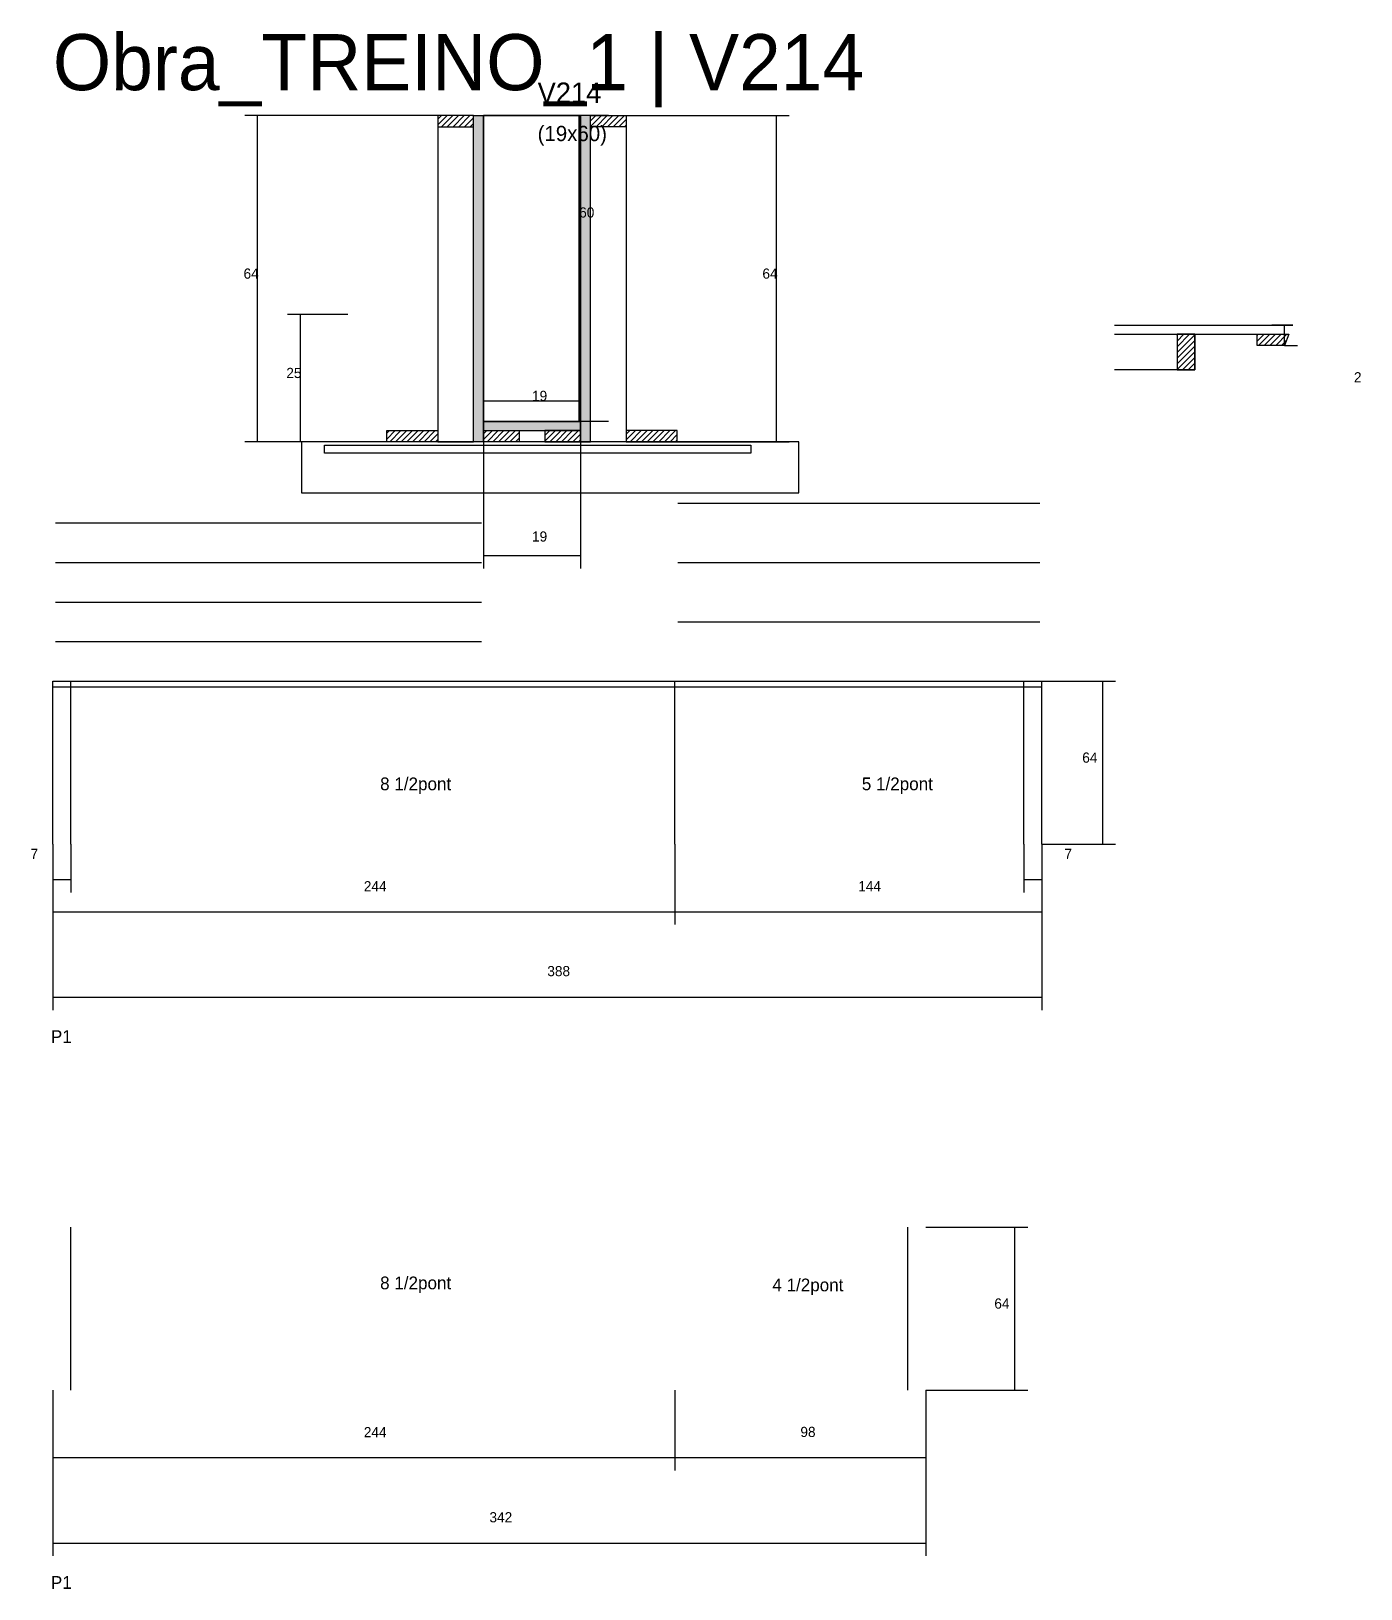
# Model space of a CAD drawing. Header units: metres. Extents: x -41 to 34800, y -36000 to 1848.
# Drawn here: x 26171 to 26693, y -9648 to -9037 of the extents above; entities that cross this region are included whole.
import ezdxf

# ---------------------------------------------------------------- set-up
doc = ezdxf.new("R2010")
doc.units = ezdxf.units.M
for name, color, linetype in [('CONCRETO', 251, 'Continuous'), ('COTA', 4, 'Continuous'), ('Cota Seção (2x)', 4, 'Continuous'), ('Hachura', 253, 'Continuous'), ('LABEL_ID', 3, 'Continuous'), ('Madeira', 126, 'Continuous'), ('NOMENCLATURA', 7, 'Continuous'), ('Painéis', 200, 'Continuous'), ('SARR_2.2x7', 40, 'Continuous'), ('SCO-___-LAJ', 4, 'Continuous'), ('Texto Seção', 7, 'Continuous')]:
    doc.layers.add(name, color=color, linetype=linetype)

msp = doc.modelspace()

# ---------------------------------------------------------------- texts
at = {"layer": 'COTA'}
for s, p in [('64', (26254.8, -9134)), ('64', (26458.4, -9134)), ('25', (26271.6, -9173)), ('2', (26690.5, -9174.7)), ('19', (26368, -9237.2)), ('7', (26171.2, -9361.8)), ('7', (26576.9, -9361.8)), ('244', (26302, -9374.5)), ('144', (26496, -9374.5)), ('388', (26374, -9407.8)), ('244', (26302, -9588.8)), ('98', (26473.3, -9588.7)), ('342', (26351.3, -9622.2))]:
    msp.add_text(s, height=4, dxfattribs=at).set_placement(p)
at = {"layer": 'Cota Seção (2x)'}
for s, p in [('60', (26386.5, -9110)), ('19', (26368, -9182)), ('64', (26583.9, -9324)), ('64', (26549.4, -9538.3))]:
    msp.add_text(s, height=4, dxfattribs=at).set_placement(p)
at = {"layer": 'LABEL_ID'}
msp.add_text('Obra_TREINO_1 | V214', height=22, dxfattribs=at).set_placement((26180, -9060))
at = {"layer": 'NOMENCLATURA'}
for s, p in [('8 1/2pont', (26308.4, -9334.8)), ('5 1/2pont', (26497.4, -9334.8)), ('P1', (26179.2, -9434)), ('8 1/2pont', (26308.4, -9530.7)), ('4 1/2pont', (26462.3, -9531.5)), ('P1', (26179.2, -9648.3))]:
    msp.add_text(s, height=5, dxfattribs=at).set_placement(p)
at = {"layer": 'Texto Seção'}
for s, height, p in [('V214', 8, (26370.2, -9065)), ('(19x60)', 6, (26370.2, -9080))]:
    msp.add_text(s, height=height, dxfattribs=at).set_placement(p)

# ---------------------------------------------------------------- hatches: boundary and pattern name
at = {"layer": 'Hachura'}
h = msp.add_hatch(dxfattribs=at)
h.set_pattern_fill('ANSI31', scale=0.5)
h.paths.add_polyline_path([(26345, -9074.4), (26345, -9070), (26345, -9070), (26331, -9070), (26331, -9070), (26331, -9074.4), (26331, -9074.4), (26345, -9074.4)])
h = msp.add_hatch(color=8, dxfattribs=at)
h.dxf.hatch_style = 1
h.paths.add_polyline_path([(26345, -9070), (26349, -9070), (26349, -9070), (26349, -9198), (26349, -9198), (26345, -9198), (26345, -9198), (26345, -9070)])
h = msp.add_hatch(color=8, dxfattribs=at)
h.dxf.hatch_style = 1
h.paths.add_polyline_path([(26391, -9070), (26387, -9070), (26387, -9070), (26387, -9198), (26387, -9198), (26391, -9198), (26391, -9198), (26391, -9070)])
h = msp.add_hatch(dxfattribs=at)
h.set_pattern_fill('ANSI31', scale=0.5)
h.paths.add_polyline_path([(26391, -9074.4), (26391, -9070), (26391, -9070), (26405, -9070), (26405, -9070), (26405, -9074.4), (26405, -9074.4), (26391, -9074.4)])
h = msp.add_hatch(dxfattribs=at)
h.set_pattern_fill('ANSI31', scale=0.5)
h.paths.add_polyline_path([(26628.1, -9155.8), (26621.1, -9155.8), (26621.1, -9169.8), (26628.1, -9169.8)])
h = msp.add_hatch(dxfattribs=at)
h.set_pattern_fill('ANSI31', scale=0.5)
h.paths.add_polyline_path([(26665, -9155.8), (26663.3, -9160.2), (26663.3, -9160.2), (26652.5, -9160.2), (26652.5, -9160.2), (26652.5, -9155.8), (26652.5, -9155.8), (26665, -9155.8)])
h = msp.add_hatch(color=8, dxfattribs=at)
h.dxf.hatch_style = 1
h.paths.add_polyline_path([(26387, -9193.6), (26387, -9190), (26387, -9190), (26349, -9190), (26349, -9190), (26349, -9193.6), (26349, -9193.6), (26387, -9193.6)])
h = msp.add_hatch(dxfattribs=at)
h.set_pattern_fill('ANSI31', scale=0.5)
h.paths.add_polyline_path([(26311, -9198), (26311, -9193.6), (26311, -9193.6), (26331, -9193.6), (26331, -9193.6), (26331, -9198), (26331, -9198), (26311, -9198)])
h = msp.add_hatch(dxfattribs=at)
h.set_pattern_fill('ANSI31', scale=0.5)
h.paths.add_polyline_path([(26349, -9198), (26349, -9193.6), (26349, -9193.6), (26363, -9193.6), (26363, -9193.6), (26363, -9198), (26363, -9198), (26349, -9198)])
h = msp.add_hatch(dxfattribs=at)
h.set_pattern_fill('ANSI31', scale=0.5)
h.paths.add_polyline_path([(26387, -9198), (26387, -9193.6), (26387, -9193.6), (26373, -9193.6), (26373, -9193.6), (26373, -9198), (26373, -9198), (26387, -9198)])
h = msp.add_hatch(dxfattribs=at)
h.set_pattern_fill('ANSI31', scale=0.5)
h.paths.add_polyline_path([(26425, -9198), (26425, -9193.6), (26425, -9193.6), (26405, -9193.6), (26405, -9193.6), (26405, -9198), (26405, -9198), (26425, -9198)])

# ---------------------------------------------------------------- linework, layer by layer
at = {"layer": 'CONCRETO'}
for points in [[(26349, -9070), (26349, -9070), (26387, -9070), (26387, -9098), (26387, -9098), (26387, -9190), (26349, -9190), (26349, -9070)], [(26349, -9190), (26387, -9190), (26387, -9070), (26349, -9070)]]:
    msp.add_lwpolyline(points, close=True, dxfattribs=at)
at = {"layer": 'COTA'}
for p, q in [((26331, -9070), (26255.3, -9070)), ((26260.3, -9198), (26260.3, -9070)), ((26405, -9070), (26468.9, -9070)), ((26463.9, -9198), (26463.9, -9070)), ((26295.7, -9148), (26272.1, -9148)), ((26277.1, -9198), (26277.1, -9148)), ((26666.5, -9152.2), (26658.3, -9152.2)), ((26663.3, -9160.2), (26663.3, -9152.2)), ((26663.3, -9160.2), (26668.3, -9160.2)), ((26315.4, -9198), (26255.3, -9198)), ((26295.7, -9198), (26272.1, -9198)), ((26349, -9198), (26349, -9247.7)), ((26387, -9198), (26387, -9247.7)), ((26420.6, -9198), (26468.9, -9198)), ((26349, -9242.7), (26387, -9242.7)), ((26180, -9356), (26180, -9387.5)), ((26180, -9356), (26180, -9421.1)), ((26180, -9356), (26180, -9374.9)), ((26187, -9356), (26187, -9374.9)), ((26424, -9356), (26424, -9387.5)), ((26424, -9356), (26424, -9387.5)), ((26561, -9356), (26561, -9374.9)), ((26568, -9356), (26568, -9387.5)), ((26568, -9356), (26568, -9421.1)), ((26568, -9356), (26568, -9374.9)), ((26180, -9369.9), (26187, -9369.9)), ((26561, -9369.9), (26568, -9369.9)), ((26180, -9382.5), (26424, -9382.5)), ((26424, -9382.5), (26568, -9382.5)), ((26180, -9416.1), (26568, -9416.1)), ((26180, -9570.3), (26180, -9601.8)), ((26180, -9570.3), (26180, -9635.4)), ((26424, -9570.3), (26424, -9601.8)), ((26424, -9570.3), (26424, -9601.8)), ((26522.5, -9570.3), (26522.5, -9601.8)), ((26522.5, -9570.3), (26522.5, -9635.4)), ((26180, -9596.8), (26424, -9596.8)), ((26424, -9596.8), (26522.5, -9596.8)), ((26180, -9630.4), (26522.5, -9630.4))]:
    msp.add_line(p, q, dxfattribs=at)
at = {"layer": 'Cota Seção (2x)'}
for p, q in [((26398, -9070), (26381.5, -9070)), ((26386.5, -9190), (26386.5, -9070)), ((26349, -9198), (26349, -9177)), ((26387, -9198), (26387, -9177)), ((26349, -9182), (26387, -9182)), ((26398, -9190), (26381.5, -9190)), ((26568, -9292), (26597, -9292)), ((26592, -9356), (26592, -9292)), ((26568, -9356), (26597, -9356)), ((26522.5, -9506.3), (26562.5, -9506.3)), ((26557.5, -9570.3), (26557.5, -9506.3)), ((26522.5, -9570.3), (26562.5, -9570.3))]:
    msp.add_line(p, q, dxfattribs=at)
at = {"layer": 'Madeira'}
for points in [[(26345, -9074.4), (26345, -9070), (26331, -9070), (26331, -9074.4)], [(26345, -9070), (26331, -9070), (26331, -9198), (26345, -9198)], [(26391, -9074.4), (26391, -9070), (26405, -9070), (26405, -9074.4)], [(26391, -9070), (26405, -9070), (26405, -9198), (26391, -9198)], [(26628.1, -9169.8), (26628.1, -9155.8), (26621.1, -9155.8), (26621.1, -9169.8)], [(26652.5, -9155.8), (26665, -9155.8), (26663.3, -9160.2), (26652.5, -9160.2)], [(26311, -9198), (26311, -9193.6), (26331, -9193.6), (26331, -9198)], [(26349, -9198), (26349, -9193.6), (26363, -9193.6), (26363, -9198)], [(26387, -9198), (26387, -9193.6), (26373, -9193.6), (26373, -9198)], [(26425, -9198), (26425, -9193.6), (26405, -9193.6), (26405, -9198)], [(26277.5, -9218), (26472.7, -9218), (26472.7, -9198), (26277.5, -9198)]]:
    msp.add_lwpolyline(points, close=True, dxfattribs=at)
msp.add_lwpolyline([(26628.1, -9155.8), (26628.1, -9169.8), (26596.6, -9169.8)], dxfattribs=at)
at = {"layer": 'Painéis'}
for p, q in [((26349, -9198), (26349, -9070)), ((26387, -9198), (26387, -9070)), ((26596.6, -9152.2), (26666.5, -9152.2)), ((26596.6, -9155.8), (26665, -9155.8)), ((26349, -9190), (26387, -9190)), ((26349, -9193.6), (26349, -9190)), ((26387, -9193.6), (26387, -9190)), ((26180, -9292), (26568, -9292)), ((26180, -9356), (26180, -9292)), ((26424, -9356), (26424, -9292)), ((26568, -9356), (26568, -9292))]:
    msp.add_line(p, q, dxfattribs=at)
for points in [[(26345, -9070), (26349, -9070), (26349, -9198), (26345, -9198)], [(26391, -9070), (26387, -9070), (26387, -9198), (26391, -9198)], [(26387, -9193.6), (26387, -9190), (26349, -9190), (26349, -9193.6)]]:
    msp.add_lwpolyline(points, close=True, dxfattribs=at)
at = {"layer": 'SARR_2.2x7'}
for p, q in [((26425.2, -9222.1), (26567.2, -9222.1)), ((26181, -9229.87), (26348.2, -9229.87)), ((26181, -9245.4), (26348.2, -9245.4)), ((26425.2, -9245.4), (26567.2, -9245.4)), ((26181, -9260.93), (26348.2, -9260.93)), ((26425.2, -9268.7), (26567.2, -9268.7)), ((26181, -9276.47), (26348.2, -9276.47)), ((26180, -9294.2), (26424, -9294.2)), ((26187, -9356), (26187, -9292)), ((26424, -9294.2), (26568, -9294.2)), ((26561, -9356), (26561, -9292)), ((26187, -9570.3), (26187, -9506.3)), ((26515.5, -9570.3), (26515.5, -9506.3))]:
    msp.add_line(p, q, dxfattribs=at)
at = {"layer": 'SCO-___-LAJ'}
msp.add_lwpolyline([(26286.6, -9199.3), (26453.9, -9199.3), (26453.9, -9202.5), (26286.6, -9202.5)], close=True, dxfattribs=at)

msp.set_redraw_order([(e.dxf.handle, doc.entitydb.next_handle()) for e in msp.query("TEXT MTEXT ATTDEF DIMENSION ARC_DIMENSION")])  # texts and dimensions are drawn at this point

doc.saveas('drawing.dxf')
